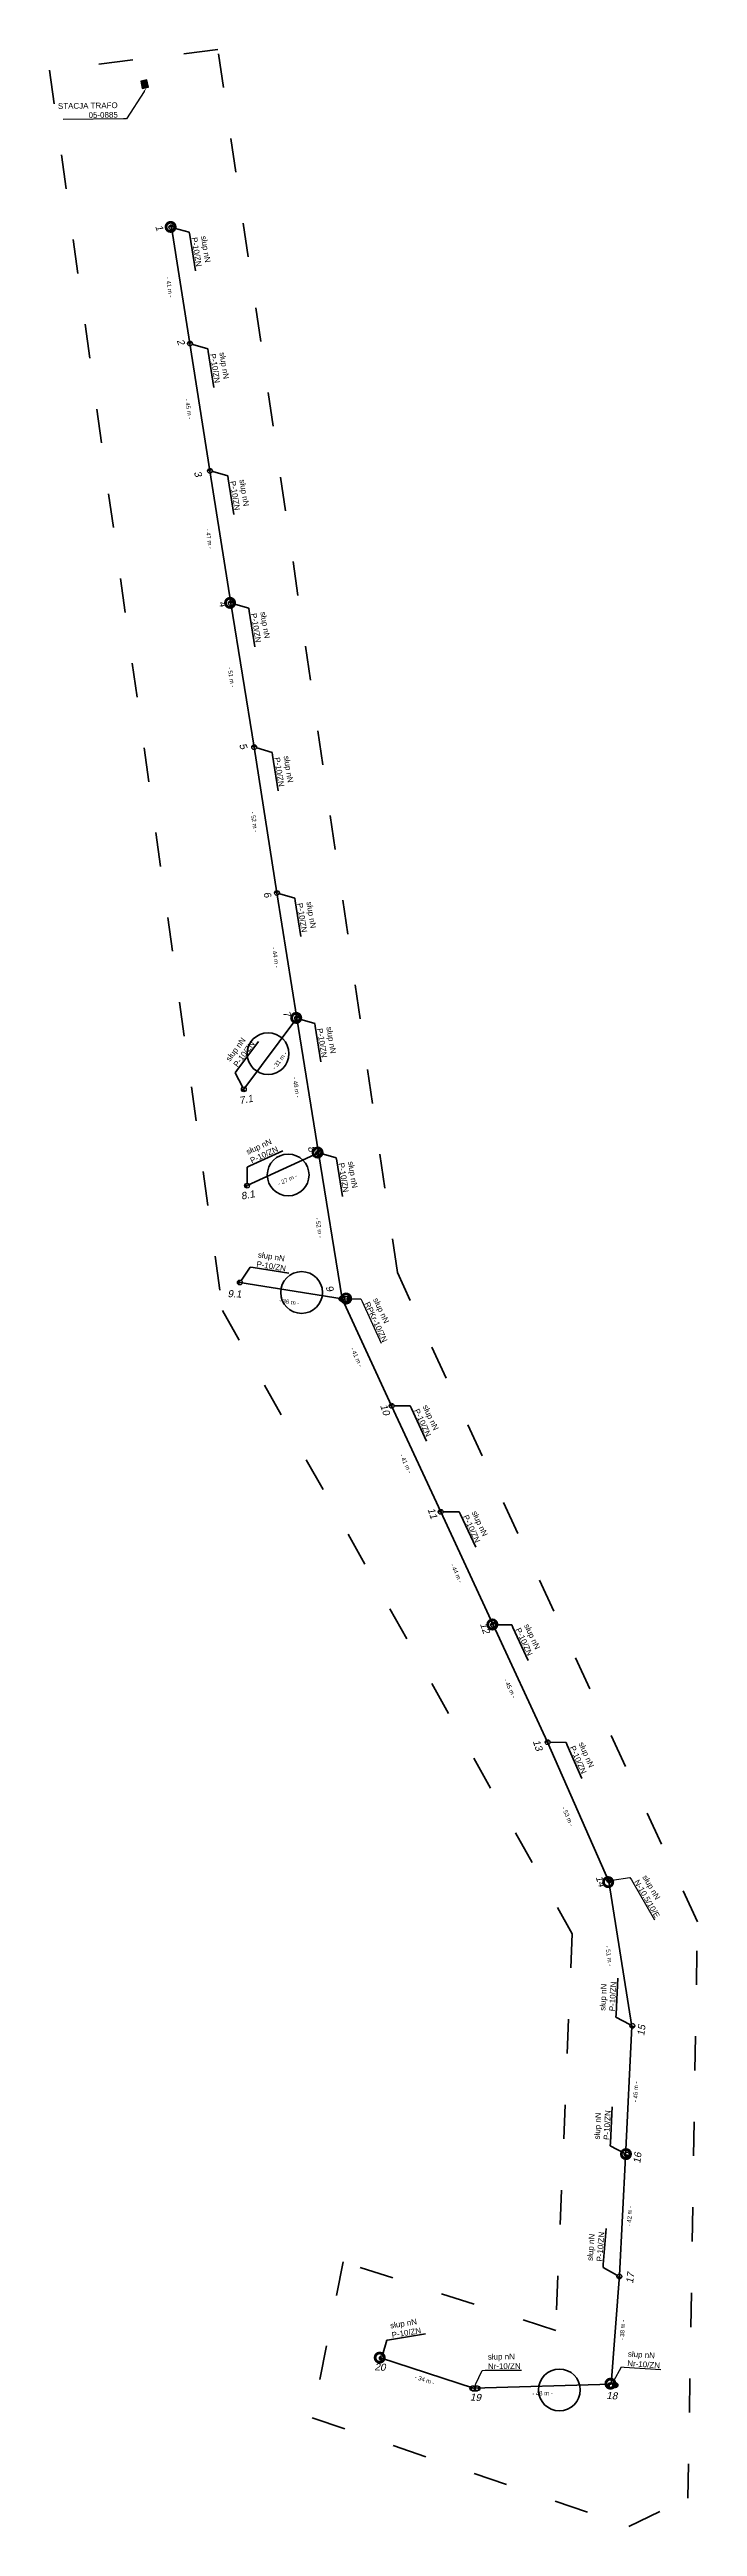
# Model space of a CAD drawing. Header units: metres. Extents: x 7547313 to 7555771, y 5771206 to 5789306.
# Drawn here: x 7552577 to 7552804, y 5779157 to 5780026 of the extents above; entities that cross this region are included whole.
import ezdxf
from ezdxf import colors
from ezdxf.entities.mleader import LeaderData, LeaderLine
from ezdxf.math import Vec2, Vec3

# ---------------------------------------------------------------- set-up
doc = ezdxf.new("R2010")
doc.units = ezdxf.units.M
doc.linetypes.add('GCAD_ISO03W100', pattern=[30, 12, -18])
for name, color, linetype, lineweight in [('!TELE', 30, 'SCARPLINE1A', 50), ('!trafo_05-0885', 6, 'GCAD_ISO03W100', 50), ('_MM LINIA Sn', 40, 'Continuous', 30), ('_numery', 7, 'Continuous', 40), ('_PRZEWIESZENIA', 6, 'Continuous', 50)]:
    doc.layers.add(name, color=color, linetype=linetype, lineweight=lineweight)
for name, color, linetype in [('!wymiary', 7, 'Continuous'), ('_MM mufy', 3, 'Continuous'), ('_MM opisy', 7, 'Continuous'), ('_MM slupy', 5, 'Continuous'), ('_mm trafo', 3, 'Continuous')]:
    doc.layers.add(name, color=color, linetype=linetype)
doc.layers.add('_arkusze model', color=7, linetype='Continuous', lineweight=50, plot=False)
doc.styles.get("Standard").update_dxf_attribs({"font": 'arial.ttf'})
doc.linetypes.add('SCARPLINE1A', pattern='A,2,[150,AAA.SHX,S=1,R=0,X=0,Y=0],1e-11', length=2)
doc.dimstyles.new('opis linie', dxfattribs={"dimtxt": 1.5, "dimasz": 0.18, "dimexe": 0.18, "dimexo": 0.0625, "dimgap": 2.5, "dimtad": 4, "dimdec": 0, "dimzin": 0, "dimdsep": 46, "dimtxsty": 'Standard', "dimcen": 0.09, "dimse1": 1, "dimse2": 1, "dimsd1": 1, "dimsd2": 1, "dimclrt": 256, "dimadec": 0, "dimazin": 0, "dimtfac": 1, "dimtdec": 0, "dimtofl": 0, "dimtmove": 0, "dimatfit": 3, "dimfxl": 1, "dimtfill": 1, "dimtolj": 1, "dimtzin": 0, "dimarcsym": 0})

# ---------------------------------------------------------------- blocks, each defined once
blk = doc.blocks.new('*D8')
at = {"layer": 'Defpoints', "color": 0}
for p in [(7552643.45, 5779593.56), (7552679.21, 5779587.11), (7552679.33, 5779587.85)]:
    blk.add_point(p, dxfattribs=at)
at = {"layer": '!wymiary', "insert": (7552660.76, 5779586.74), "char_height": 1.5, "attachment_point": 5, "rotation": 350.95563, "bg_fill": 3, "box_fill_scale": 1.1, "bg_fill_color": 9, "bg_fill_true_color": 13158600, "bg_fill_transparency": 0}
blk.add_mtext('\\A1;- 36 m -', dxfattribs=at)
blk = doc.blocks.new('*D9')
at = {"layer": 'Defpoints', "color": 0}
for p in [(7552670.96, 5779639), (7552671.27, 5779638.32), (7552645.97, 5779627.52)]:
    blk.add_point(p, dxfattribs=at)
at = {"layer": '!wymiary', "insert": (7552660.13, 5779629.62), "char_height": 1.5, "attachment_point": 5, "rotation": 24.68812, "bg_fill": 3, "box_fill_scale": 1.1, "bg_fill_color": 9, "bg_fill_true_color": 13158600, "bg_fill_transparency": 0}
blk.add_mtext('\\A1;- 27 m -', dxfattribs=at)
blk = doc.blocks.new('*D10')
at = {"layer": 'Defpoints', "color": 0}
for p in [(7552663.45, 5779686.22), (7552664.05, 5779685.77), (7552644.86, 5779661.3)]:
    blk.add_point(p, dxfattribs=at)
at = {"layer": '!wymiary', "insert": (7552657.37, 5779671.36), "char_height": 1.5, "attachment_point": 5, "rotation": 53.27275, "bg_fill": 3, "box_fill_scale": 1.1, "bg_fill_color": 9, "bg_fill_true_color": 13158600, "bg_fill_transparency": 0}
blk.add_mtext('\\A1;- 31 m -', dxfattribs=at)
blk = doc.blocks.new('*D135')
at = {"layer": 'Defpoints', "color": 0}
for p in [(7552619.45, 5779963.61), (7552625.23, 5779922.69), (7552625.97, 5779922.81)]:
    blk.add_point(p, dxfattribs=at)
at = {"layer": '!wymiary', "insert": (7552618.76, 5779942.58), "char_height": 1.5, "attachment_point": 5, "rotation": 279.08321, "bg_fill": 3, "box_fill_scale": 1.1, "bg_fill_color": 9, "bg_fill_true_color": 13158600, "bg_fill_transparency": 0}
blk.add_mtext('\\A1;- 41 m -', dxfattribs=at)
blk = doc.blocks.new('*D136')
at = {"layer": 'Defpoints', "color": 0}
for p in [(7552625.97, 5779922.81), (7552632.23, 5779878.06), (7552632.97, 5779878.18)]:
    blk.add_point(p, dxfattribs=at)
at = {"layer": '!wymiary', "insert": (7552625.51, 5779899.87), "char_height": 1.5, "attachment_point": 5, "rotation": 278.91394, "bg_fill": 3, "box_fill_scale": 1.1, "bg_fill_color": 9, "bg_fill_true_color": 13158600, "bg_fill_transparency": 0}
blk.add_mtext('\\A1;- 45 m -', dxfattribs=at)
blk = doc.blocks.new('*D137')
at = {"layer": 'Defpoints', "color": 0}
for p in [(7552632.97, 5779878.18), (7552639.53, 5779831.65), (7552640.28, 5779831.76)]:
    blk.add_point(p, dxfattribs=at)
at = {"layer": '!wymiary', "insert": (7552632.67, 5779854.35), "char_height": 1.5, "attachment_point": 5, "rotation": 278.94353, "bg_fill": 3, "box_fill_scale": 1.1, "bg_fill_color": 9, "bg_fill_true_color": 13158600, "bg_fill_transparency": 0}
blk.add_mtext('\\A1;- 47 m -', dxfattribs=at)
blk = doc.blocks.new('*D138')
at = {"layer": 'Defpoints', "color": 0}
for p in [(7552640.28, 5779831.76), (7552647.73, 5779781.14), (7552648.47, 5779781.27)]:
    blk.add_point(p, dxfattribs=at)
at = {"layer": '!wymiary', "insert": (7552640.41, 5779805.87), "char_height": 1.5, "attachment_point": 5, "rotation": 279.21357, "bg_fill": 3, "box_fill_scale": 1.1, "bg_fill_color": 9, "bg_fill_true_color": 13158600, "bg_fill_transparency": 0}
blk.add_mtext('\\A1;- 51 m -', dxfattribs=at)
blk = doc.blocks.new('*D139')
at = {"layer": 'Defpoints', "color": 0}
for p in [(7552648.47, 5779781.27), (7552655.71, 5779730.05), (7552656.45, 5779730.16)]:
    blk.add_point(p, dxfattribs=at)
at = {"layer": '!wymiary', "insert": (7552648.49, 5779755.09), "char_height": 1.5, "attachment_point": 5, "rotation": 278.88175, "bg_fill": 3, "box_fill_scale": 1.1, "bg_fill_color": 9, "bg_fill_true_color": 13158600, "bg_fill_transparency": 0}
blk.add_mtext('\\A1;- 52 m -', dxfattribs=at)
blk = doc.blocks.new('*D140')
at = {"layer": 'Defpoints', "color": 0}
for p in [(7552656.45, 5779730.16), (7552662.71, 5779686.1), (7552663.45, 5779686.22)]:
    blk.add_point(p, dxfattribs=at)
at = {"layer": '!wymiary', "insert": (7552656, 5779707.56), "char_height": 1.5, "attachment_point": 5, "rotation": 279.04954, "bg_fill": 3, "box_fill_scale": 1.1, "bg_fill_color": 9, "bg_fill_true_color": 13158600, "bg_fill_transparency": 0}
blk.add_mtext('\\A1;- 44 m -', dxfattribs=at)
blk = doc.blocks.new('*D141')
at = {"layer": 'Defpoints', "color": 0}
for p in [(7552663.45, 5779686.22), (7552670.22, 5779638.89), (7552670.96, 5779639)]:
    blk.add_point(p, dxfattribs=at)
at = {"layer": '!wymiary', "insert": (7552663.24, 5779661.98), "char_height": 1.5, "attachment_point": 5, "rotation": 279.03238, "bg_fill": 3, "box_fill_scale": 1.1, "bg_fill_color": 9, "bg_fill_true_color": 13158600, "bg_fill_transparency": 0}
blk.add_mtext('\\A1;- 48 m -', dxfattribs=at)
blk = doc.blocks.new('*D142')
at = {"layer": 'Defpoints', "color": 0}
for p in [(7552670.96, 5779639), (7552678.59, 5779587.73), (7552679.33, 5779587.85)]:
    blk.add_point(p, dxfattribs=at)
at = {"layer": '!wymiary', "insert": (7552671.18, 5779612.78), "char_height": 1.5, "attachment_point": 5, "rotation": 279.29733, "bg_fill": 3, "box_fill_scale": 1.1, "bg_fill_color": 9, "bg_fill_true_color": 13158600, "bg_fill_transparency": 0}
blk.add_mtext('\\A1;- 52 m -', dxfattribs=at)
blk = doc.blocks.new('*D143')
at = {"layer": 'Defpoints', "color": 0}
for p in [(7552679.33, 5779587.85), (7552695.96, 5779550.01), (7552696.64, 5779550.32)]:
    blk.add_point(p, dxfattribs=at)
at = {"layer": '!wymiary', "insert": (7552684.35, 5779567.41), "char_height": 1.5, "attachment_point": 5, "rotation": 294.75906, "bg_fill": 3, "box_fill_scale": 1.1, "bg_fill_color": 9, "bg_fill_true_color": 13158600, "bg_fill_transparency": 0}
blk.add_mtext('\\A1;- 41 m -', dxfattribs=at)
blk = doc.blocks.new('*D144')
at = {"layer": 'Defpoints', "color": 0}
for p in [(7552696.64, 5779550.32), (7552713.17, 5779512.82), (7552713.85, 5779513.14)]:
    blk.add_point(p, dxfattribs=at)
at = {"layer": '!wymiary', "insert": (7552701.61, 5779530.05), "char_height": 1.5, "attachment_point": 5, "rotation": 294.83755, "bg_fill": 3, "box_fill_scale": 1.1, "bg_fill_color": 9, "bg_fill_true_color": 13158600, "bg_fill_transparency": 0}
blk.add_mtext('\\A1;- 41 m -', dxfattribs=at)
blk = doc.blocks.new('*D145')
at = {"layer": 'Defpoints', "color": 0}
for p in [(7552713.85, 5779513.14), (7552731.54, 5779473.18), (7552732.22, 5779473.5)]:
    blk.add_point(p, dxfattribs=at)
at = {"layer": '!wymiary', "insert": (7552719.4, 5779491.64), "char_height": 1.5, "attachment_point": 5, "rotation": 294.86454, "bg_fill": 3, "box_fill_scale": 1.1, "bg_fill_color": 9, "bg_fill_true_color": 13158600, "bg_fill_transparency": 0}
blk.add_mtext('\\A1;- 44 m -', dxfattribs=at)
blk = doc.blocks.new('*D146')
at = {"layer": 'Defpoints', "color": 0}
for p in [(7552732.22, 5779473.5), (7552750.63, 5779432.03), (7552751.31, 5779432.34)]:
    blk.add_point(p, dxfattribs=at)
at = {"layer": '!wymiary', "insert": (7552738.12, 5779451.23), "char_height": 1.5, "attachment_point": 5, "rotation": 294.88178, "bg_fill": 3, "box_fill_scale": 1.1, "bg_fill_color": 9, "bg_fill_true_color": 13158600, "bg_fill_transparency": 0}
blk.add_mtext('\\A1;- 45 m -', dxfattribs=at)
blk = doc.blocks.new('*D147')
at = {"layer": 'Defpoints', "color": 0}
for p in [(7552751.31, 5779432.34), (7552772.07, 5779383.15), (7552772.75, 5779383.45)]:
    blk.add_point(p, dxfattribs=at)
at = {"layer": '!wymiary', "insert": (7552758.35, 5779406.28), "char_height": 1.5, "attachment_point": 5, "rotation": 293.68505, "bg_fill": 3, "box_fill_scale": 1.1, "bg_fill_color": 9, "bg_fill_true_color": 13158600, "bg_fill_transparency": 0}
blk.add_mtext('\\A1;- 53 m -', dxfattribs=at)
blk = doc.blocks.new('*D148')
at = {"layer": 'Defpoints', "color": 0}
for p in [(7552772.75, 5779383.45), (7552780.06, 5779332.51), (7552780.8, 5779332.63)]:
    blk.add_point(p, dxfattribs=at)
at = {"layer": '!wymiary', "insert": (7552772.81, 5779357.41), "char_height": 1.5, "attachment_point": 5, "rotation": 278.99277, "bg_fill": 3, "box_fill_scale": 1.1, "bg_fill_color": 9, "bg_fill_true_color": 13158600, "bg_fill_transparency": 0}
blk.add_mtext('\\A1;- 51 m -', dxfattribs=at)
blk = doc.blocks.new('*D149')
at = {"layer": 'Defpoints', "color": 0}
for p in [(7552780.8, 5779332.63), (7552777.81, 5779287.14), (7552778.56, 5779287.1)]:
    blk.add_point(p, dxfattribs=at)
at = {"layer": '!wymiary', "insert": (7552782.19, 5779309.74), "char_height": 1.5, "attachment_point": 5, "rotation": 87.18191, "bg_fill": 3, "box_fill_scale": 1.1, "bg_fill_color": 9, "bg_fill_true_color": 13158600, "bg_fill_transparency": 0}
blk.add_mtext('\\A1;- 46 m -', dxfattribs=at)
blk = doc.blocks.new('*D150')
at = {"layer": 'Defpoints', "color": 0}
for p in [(7552778.56, 5779287.1), (7552775.72, 5779245.5), (7552776.47, 5779245.46)]:
    blk.add_point(p, dxfattribs=at)
at = {"layer": '!wymiary', "insert": (7552780.01, 5779266.16), "char_height": 1.5, "attachment_point": 5, "rotation": 87.12929, "bg_fill": 3, "box_fill_scale": 1.1, "bg_fill_color": 9, "bg_fill_true_color": 13158600, "bg_fill_transparency": 0}
blk.add_mtext('\\A1;- 42 m -', dxfattribs=at)
blk = doc.blocks.new('*D151')
at = {"layer": 'Defpoints', "color": 0}
for p in [(7552776.47, 5779245.46), (7552772.86, 5779207.33), (7552773.61, 5779207.27)]:
    blk.add_point(p, dxfattribs=at)
at = {"layer": '!wymiary', "insert": (7552777.55, 5779226.18), "char_height": 1.5, "attachment_point": 5, "rotation": 85.72211, "bg_fill": 3, "box_fill_scale": 1.1, "bg_fill_color": 9, "bg_fill_true_color": 13158600, "bg_fill_transparency": 0}
blk.add_mtext('\\A1;- 38 m -', dxfattribs=at)
blk = doc.blocks.new('*D152')
at = {"layer": 'Defpoints', "color": 0}
for p in [(7552725.27, 5779206.58), (7552725.29, 5779205.83), (7552773.61, 5779207.27)]:
    blk.add_point(p, dxfattribs=at)
at = {"layer": '!wymiary', "insert": (7552749.53, 5779204.03), "char_height": 1.5, "attachment_point": 5, "rotation": 1.71176, "bg_fill": 3, "box_fill_scale": 1.1, "bg_fill_color": 9, "bg_fill_true_color": 13158600, "bg_fill_transparency": 0}
blk.add_mtext('\\A1;- 48 m -', dxfattribs=at)
blk = doc.blocks.new('*D153')
at = {"layer": 'Defpoints', "color": 0}
for p in [(7552692.72, 5779216.41), (7552692.95, 5779217.12), (7552725.29, 5779205.83)]:
    blk.add_point(p, dxfattribs=at)
at = {"layer": '!wymiary', "insert": (7552708.23, 5779208.72), "char_height": 1.5, "attachment_point": 5, "rotation": 342.00682, "bg_fill": 3, "box_fill_scale": 1.1, "bg_fill_color": 9, "bg_fill_true_color": 13158600, "bg_fill_transparency": 0}
blk.add_mtext('\\A1;- 34 m -', dxfattribs=at)
blk = doc.blocks.new('ZN')
at = {"layer": '_MM slupy', "transparency": 33554687}
h = blk.add_hatch(color=256, dxfattribs=at)
h.dxf.hatch_style = 1
h.paths.add_polyline_path([(0, -0.86), (0, 0.86, 1)])
at = {"layer": '_MM slupy'}
blk.add_circle((0, 0), 0.857, dxfattribs=at)
blk = doc.blocks.new('R')
at = {"layer": '_MM slupy', "transparency": 33554687}
h = blk.add_hatch(color=256, dxfattribs=at)
h.dxf.hatch_style = 1
h.paths.add_polyline_path([(-0.93, -0.86), (-0.93, 0.86, 1)])
h = blk.add_hatch(color=256, dxfattribs=at)
h.dxf.hatch_style = 1
h.paths.add_polyline_path([(0.93, 0.86), (0.93, -0.86, 1)])
at = {"layer": '_MM slupy'}
for points in [[(-0.93, 0.86), (0.93, 0.86)], [(-0.93, -0.86), (0.93, -0.86)]]:
    blk.add_lwpolyline(points, dxfattribs=at)
for centre in [(-0.93, 0), (0.93, 0)]:
    blk.add_circle(centre, 0.857, dxfattribs=at)
blk = doc.blocks.new('E')
at = {"layer": '_MM slupy'}
h = blk.add_hatch(color=256, dxfattribs=at)
h.dxf.hatch_style = 1
h.paths.add_polyline_path([(0.27, 0.37, 1), (-0.27, -0.37, 1)])
for radius in [0.857, 0.457]:
    blk.add_circle((0, 0), radius, dxfattribs=at)
blk = doc.blocks.new('trafo')
at = {"layer": '_mm trafo'}
h = blk.add_hatch(color=256, dxfattribs=at)
h.dxf.hatch_style = 1
h.paths.add_polyline_path([(-1.15, 1.02), (-0.52, -1.51), (1.64, -0.96), (1.01, 1.59)])
at = {"layer": '_MM LINIA Sn', "color": 2, "lineweight": 60}
for p, q in [((0.58, 0.02), (-0.43, 0.9)), ((-0.32, -0.23), (0.58, 0.02)), ((0.58, -0.92), (-0.32, -0.23)), ((0.55, -0.72), (0.41, -0.9)), ((0.41, -0.9), (0.58, -0.92)), ((0.58, -0.92), (0.55, -0.72))]:
    blk.add_line(p, q, dxfattribs=at)
at = {"layer": '_mm trafo', "flags": 128}
blk.add_lwpolyline([(-0.52, -1.52), (1.64, -0.96), (0.98, 1.58), (-1.17, 0.99), (-0.52, -1.52)], close=True, dxfattribs=at)
blk = doc.blocks.new('mufa')
at = {"layer": '_MM mufy'}
h = blk.add_hatch(color=256, dxfattribs=at)
h.dxf.hatch_style = 1
h.paths.add_polyline_path([(2.15, 0.12, 1), (-2.1, -0.05, 1)])
h.paths.add_polyline_path([(-1.1, -0.01, -1), (1.15, 0.08, -1)], flags=16)
h.paths.add_polyline_path([(-0.83, 0, -1), (0.88, 0.07, -1)], flags=0)
blk = doc.blocks.new('q')
at = {"layer": '_MM slupy'}
blk.add_blockref('ZN', (0, 0), dxfattribs=at)
at = {"layer": '_MM opisy'}
ml = blk.add_multileader_mtext('Standard', dxfattribs=at)
ml.set_content('\\pxql;słup nN\\PP-10/ZN', color=256)
ml.set_leader_properties()
ml.build(insert=Vec2(0, 0))
ml.multileader.update_dxf_attribs({"has_text_frame": 1, "text_left_attachment_type": 5, "text_right_attachment_type": 5, "dogleg_length": 1, "arrow_head_size": 1})
ctx = ml.context
ctx.base_point, ctx.char_height, ctx.arrow_head_size, ctx.landing_gap_size, ctx.plane_origin = Vec3(3.75, 5.9), 2, 1, 1, Vec3(1.72, -1.42)
ctx.left_attachment, ctx.right_attachment = 5, 5
notes = []
notes.append((ctx, [(0, (1, 1, 0), (2.75, 5.9), (1, 0), 1, [(0, [(0, 0), (2.75, 5.9)], 0, [])])]))
ctx.mtext.insert, ctx.mtext.flow_direction = Vec3(4.75, 11.7), 5
ctx.mtext.has_bg_fill, ctx.mtext.bg_color, ctx.mtext.bg_scale_factor, ctx.mtext.bg_transparency, ctx.mtext.use_window_bg_color = 1, -1023410175, 1, 0, 1
for ctx, leaders in notes:
    for number, flags, end, landing, length, lines in leaders:
        leader = LeaderData()
        leader.index, (leader.has_last_leader_line, leader.has_dogleg_vector, leader.attachment_direction) = number, flags
        leader.last_leader_point, leader.dogleg_vector, leader.dogleg_length = Vec3(end), Vec3(landing), length
        for number, points, colour, breaks in lines:
            line = LeaderLine()
            line.index, line.vertices, line.color, line.breaks = number, Vec3.list(points), colors.encode_raw_color(colour), breaks
            leader.lines.append(line)
        ctx.leaders.append(leader)

msp = doc.modelspace()

# ---------------------------------------------------------------- linework, layer by layer
at = {"layer": '!TELE'}
for points in [[(7552619.45, 5779963.61), (7552625.97, 5779922.81), (7552632.97, 5779878.18), (7552640.28, 5779831.76), (7552648.47, 5779781.27), (7552656.45, 5779730.16), (7552663.45, 5779686.22), (7552670.96, 5779639), (7552679.33, 5779587.85), (7552696.64, 5779550.32), (7552713.85, 5779513.14), (7552732.22, 5779473.5), (7552751.31, 5779432.34), (7552772.75, 5779383.45), (7552780.8, 5779332.63), (7552778.56, 5779287.1), (7552776.47, 5779245.46), (7552773.61, 5779207.27), (7552725.29, 5779205.83), (7552692.72, 5779216.41)], [(7552644.86, 5779661.3), (7552663.45, 5779686.22)], [(7552645.97, 5779627.52), (7552670.96, 5779639)], [(7552643.45, 5779593.56), (7552679.33, 5779587.85)]]:
    msp.add_lwpolyline(points, dxfattribs=at)

# ---------------------------------------------------------------- block references
at = {"layer": '_arkusze model', "rotation": 357.3066721443945}
msp.add_blockref('trafo', (7552609.81, 5780013.79), dxfattribs=at)

# ---------------------------------------------------------------- next in the draw order: dimensions: what is measured, and where the dimension line sits
at = {"layer": '!wymiary'}
for p1, p2, picture, middle in [((7552619.45, 5779963.61), (7552625.97, 5779922.81), '*D135', (7552618.76, 5779942.58)), ((7552644.86, 5779661.3), (7552663.45, 5779686.22), '*D10', (7552657.37, 5779671.36)), ((7552645.97, 5779627.519), (7552670.956, 5779639.005), '*D9', (7552660.135, 5779629.6248)), ((7552643.45, 5779593.56), (7552679.33, 5779587.85), '*D8', (7552660.76, 5779586.74))]:
    dim = msp.add_aligned_dim(p1=p1, p2=p2, distance=-0.75, dimstyle='opis linie', override={"dimpost": '- <> m -'}, dxfattribs=at)
    dim.commit()
    dim.dimension.update_dxf_attribs({"geometry": picture, "text_midpoint": middle})

# ---------------------------------------------------------------- next in the draw order: leaders
at = {"layer": '_mm trafo', "color": 3}
ml = msp.add_multileader_mtext('Standard', dxfattribs=at)
ml.set_content('STACJA TRAFO\\P05-0885', color=3)
ml.set_leader_properties()
ml.build(insert=Vec2(0, 0))
ml.multileader.update_dxf_attribs({"has_text_frame": 1, "text_left_attachment_type": 5, "text_right_attachment_type": 5, "dogleg_length": 1, "arrow_head_size": 1.5})
ctx = ml.context
ctx.base_point, ctx.char_height, ctx.arrow_head_size, ctx.plane_origin, ctx.plane_x_axis, ctx.plane_y_axis = Vec3(7552577.99, 5780001.28), 2, 1.5, Vec3(7552613.95, 5779981.7), Vec3(0.999891, 0.014731), Vec3(-0.014731, 0.999891)
ctx.left_attachment, ctx.right_attachment, ctx.text_align_type, ctx.attachment_type = 5, 5, 2, 2
notes = []
notes.append((ctx, [(0, (1, 1, 0), (7552603.7, 5780001.66), (-0.999891, -0.014731), 1, [(0, [(7552610.71, 5780012.5)], 0, [])])]))
ctx.mtext.insert, ctx.mtext.text_direction, ctx.mtext.rotation, ctx.mtext.alignment, ctx.mtext.flow_direction = Vec3(7552600.61, 5780007.39), Vec3(0.999891, 0.014731), 6.129723, 3, 5
ctx.mtext.has_bg_fill, ctx.mtext.bg_color, ctx.mtext.bg_scale_factor, ctx.mtext.bg_transparency, ctx.mtext.use_window_bg_color = 1, -1073741824, 1, 0, 1
for ctx, leaders in notes:
    for number, flags, end, landing, length, lines in leaders:
        leader = LeaderData()
        leader.index, (leader.has_last_leader_line, leader.has_dogleg_vector, leader.attachment_direction) = number, flags
        leader.last_leader_point, leader.dogleg_vector, leader.dogleg_length = Vec3(end), Vec3(landing), length
        for number, points, colour, breaks in lines:
            line = LeaderLine()
            line.index, line.vertices, line.color, line.breaks = number, Vec3.list(points), colors.encode_raw_color(colour), breaks
            leader.lines.append(line)
        ctx.leaders.append(leader)

# ---------------------------------------------------------------- next in the draw order: block references
at = {"layer": '!TELE'}
for p, rotation in [((7552619.45, 5779963.61), 279.0832115965067), ((7552643.45, 5779593.56), 350.9556322517931)]:
    msp.add_blockref('q', p, dxfattribs=dict(at, rotation=rotation))

# ---------------------------------------------------------------- next in the draw order: dimensions: what is measured, and where the dimension line sits
at = {"layer": '!wymiary'}
dim = msp.add_aligned_dim(p1=(7552625.97, 5779922.81), p2=(7552632.97, 5779878.18), distance=-0.75, dimstyle='opis linie', override={"dimpost": '- <> m -'}, dxfattribs=at)
dim.commit()
dim.dimension.update_dxf_attribs({"geometry": '*D136', "text_midpoint": (7552625.51, 5779899.87)})

# ---------------------------------------------------------------- next in the draw order: block references
at = {"layer": '!TELE', "rotation": 278.9139442371871}
msp.add_blockref('q', (7552625.97, 5779922.81), dxfattribs=at)
at = {"color": 5, "lineweight": 70}
msp.add_blockref('mufa', (7552619.16, 5779963.69), dxfattribs=at)

# ---------------------------------------------------------------- next in the draw order: texts
at = {"layer": '_numery', "oblique": 10}
for s, rotation, p in [('1', 289.06308, (7552613.76, 5779963.89)), ('9.1', 358.36763, (7552639.14, 5779588.4))]:
    msp.add_text(s, height=2.5, rotation=rotation, dxfattribs=at).set_placement(p)

# ---------------------------------------------------------------- next in the draw order: dimensions: what is measured, and where the dimension line sits
at = {"layer": '!wymiary'}
dim = msp.add_aligned_dim(p1=(7552632.97, 5779878.18), p2=(7552640.28, 5779831.76), distance=-0.75, dimstyle='opis linie', override={"dimpost": '- <> m -'}, dxfattribs=at)
dim.commit()
dim.dimension.update_dxf_attribs({"geometry": '*D137', "text_midpoint": (7552632.67, 5779854.35)})

# ---------------------------------------------------------------- next in the draw order: block references
at = {"layer": '!TELE', "rotation": 278.9435304625726}
msp.add_blockref('q', (7552632.97, 5779878.18), dxfattribs=at)

# ---------------------------------------------------------------- next in the draw order: texts
at = {"layer": '_numery', "oblique": 10}
msp.add_text('2', height=2.5, rotation=289.06308, dxfattribs=at).set_placement((7552621.29, 5779923.88))

# ---------------------------------------------------------------- next in the draw order: dimensions: what is measured, and where the dimension line sits
at = {"layer": '!wymiary'}
dim = msp.add_aligned_dim(p1=(7552640.28, 5779831.76), p2=(7552648.47, 5779781.27), distance=-0.75, dimstyle='opis linie', override={"dimpost": '- <> m -'}, dxfattribs=at)
dim.commit()
dim.dimension.update_dxf_attribs({"geometry": '*D138', "text_midpoint": (7552640.41, 5779805.87)})

# ---------------------------------------------------------------- next in the draw order: block references
at = {"layer": '!TELE', "rotation": 279.2135663331367}
msp.add_blockref('q', (7552640.28, 5779831.76), dxfattribs=at)

# ---------------------------------------------------------------- next in the draw order: texts
at = {"layer": '_numery', "oblique": 10}
msp.add_text('3', height=2.5, rotation=289.06308, dxfattribs=at).set_placement((7552627.29, 5779877.61))

# ---------------------------------------------------------------- next in the draw order: dimensions: what is measured, and where the dimension line sits
at = {"layer": '!wymiary'}
dim = msp.add_aligned_dim(p1=(7552648.47, 5779781.27), p2=(7552656.45, 5779730.16), distance=-0.75, dimstyle='opis linie', override={"dimpost": '- <> m -'}, dxfattribs=at)
dim.commit()
dim.dimension.update_dxf_attribs({"geometry": '*D139', "text_midpoint": (7552648.49, 5779755.09)})

# ---------------------------------------------------------------- next in the draw order: block references
at = {"layer": '!TELE', "rotation": 278.8817535883789}
msp.add_blockref('q', (7552648.47, 5779781.27), dxfattribs=at)
at = {"color": 5, "lineweight": 70}
msp.add_blockref('mufa', (7552639.99, 5779831.85), dxfattribs=at)

# ---------------------------------------------------------------- next in the draw order: texts
at = {"layer": '_numery', "oblique": 10}
msp.add_text('4', height=2.5, rotation=289.06308, dxfattribs=at).set_placement((7552635.97, 5779832.05))

# ---------------------------------------------------------------- next in the draw order: dimensions: what is measured, and where the dimension line sits
at = {"layer": '!wymiary'}
dim = msp.add_aligned_dim(p1=(7552656.45, 5779730.16), p2=(7552663.45, 5779686.22), distance=-0.75, dimstyle='opis linie', override={"dimpost": '- <> m -'}, dxfattribs=at)
dim.commit()
dim.dimension.update_dxf_attribs({"geometry": '*D140', "text_midpoint": (7552656, 5779707.56)})

# ---------------------------------------------------------------- next in the draw order: block references
at = {"layer": '!TELE', "rotation": 279.0495401243823}
msp.add_blockref('q', (7552656.45, 5779730.16), dxfattribs=at)

# ---------------------------------------------------------------- next in the draw order: texts
at = {"layer": '_numery', "oblique": 10}
msp.add_text('5', height=2.5, rotation=289.06308, dxfattribs=at).set_placement((7552643.16, 5779782.14))

# ---------------------------------------------------------------- next in the draw order: dimensions: what is measured, and where the dimension line sits
at = {"layer": '!wymiary'}
dim = msp.add_aligned_dim(p1=(7552663.45, 5779686.22), p2=(7552670.96, 5779639), distance=-0.75, dimstyle='opis linie', override={"dimpost": '- <> m -'}, dxfattribs=at)
dim.commit()
dim.dimension.update_dxf_attribs({"geometry": '*D141', "text_midpoint": (7552663.24, 5779661.98)})

# ---------------------------------------------------------------- next in the draw order: block references
at = {"layer": '!TELE'}
for p, rotation in [((7552663.45, 5779686.22), 279.0323808976869), ((7552644.86, 5779661.3), 53.27275082474186), ((7552645.97, 5779627.52), 24.68812027268361)]:
    msp.add_blockref('q', p, dxfattribs=dict(at, rotation=rotation))

# ---------------------------------------------------------------- next in the draw order: texts
at = {"layer": '_numery', "oblique": 10}
msp.add_text('6', height=2.5, rotation=289.06308, dxfattribs=at).set_placement((7552651.61, 5779730.1))

# ---------------------------------------------------------------- next in the draw order: dimensions: what is measured, and where the dimension line sits
at = {"layer": '!wymiary'}
dim = msp.add_aligned_dim(p1=(7552670.96, 5779639), p2=(7552679.33, 5779587.85), distance=-0.75, dimstyle='opis linie', override={"dimpost": '- <> m -'}, dxfattribs=at)
dim.commit()
dim.dimension.update_dxf_attribs({"geometry": '*D142', "text_midpoint": (7552671.18, 5779612.78)})

# ---------------------------------------------------------------- next in the draw order: linework, layer by layer
at = {"layer": '_PRZEWIESZENIA', "color": 3}
for centre in [(7552653.34, 5779673.8), (7552665.08, 5779590.04)]:
    msp.add_circle(centre, 7.32, dxfattribs=at)

# ---------------------------------------------------------------- next in the draw order: block references
at = {"layer": '!TELE', "rotation": 279.297334484351}
msp.add_blockref('q', (7552670.96, 5779639), dxfattribs=at)
at = {"color": 5, "lineweight": 70}
msp.add_blockref('mufa', (7552663.17, 5779686.3), dxfattribs=at)

# ---------------------------------------------------------------- next in the draw order: texts
at = {"layer": '_numery', "oblique": 10}
for s, rotation, p in [('7', 289.06308, (7552658.48, 5779688.25)), ('7.1', 10.71919, (7552643.49, 5779656.08)), ('8.1', 10.71919, (7552644.12, 5779622.6))]:
    msp.add_text(s, height=2.5, rotation=rotation, dxfattribs=at).set_placement(p)

# ---------------------------------------------------------------- next in the draw order: dimensions: what is measured, and where the dimension line sits
at = {"layer": '!wymiary'}
dim = msp.add_aligned_dim(p1=(7552679.33, 5779587.85), p2=(7552696.64, 5779550.32), distance=-0.75, dimstyle='opis linie', override={"dimpost": '- <> m -'}, dxfattribs=at)
dim.commit()
dim.dimension.update_dxf_attribs({"geometry": '*D143', "text_midpoint": (7552684.35, 5779567.41)})

# ---------------------------------------------------------------- next in the draw order: linework, layer by layer
at = {"layer": '_PRZEWIESZENIA', "color": 3}
msp.add_circle((7552660.38, 5779631.27), 7.32, dxfattribs=at)

# ---------------------------------------------------------------- next in the draw order: block references
at = {"color": 5, "lineweight": 70}
msp.add_blockref('mufa', (7552670.67, 5779639.09), dxfattribs=at)

# ---------------------------------------------------------------- next in the draw order: texts
at = {"layer": '_numery', "oblique": 10}
msp.add_text('8', height=2.5, rotation=289.06308, dxfattribs=at).set_placement((7552667.17, 5779640.95))

# ---------------------------------------------------------------- next in the draw order: dimensions: what is measured, and where the dimension line sits
at = {"layer": '!wymiary'}
dim = msp.add_aligned_dim(p1=(7552696.64, 5779550.32), p2=(7552713.85, 5779513.14), distance=-0.75, dimstyle='opis linie', override={"dimpost": '- <> m -'}, dxfattribs=at)
dim.commit()
dim.dimension.update_dxf_attribs({"geometry": '*D144', "text_midpoint": (7552701.61, 5779530.05)})

# ---------------------------------------------------------------- next in the draw order: leaders
at = {"layer": '_MM opisy'}
ml = msp.add_multileader_mtext('Standard', dxfattribs=at)
ml.set_content('\\pxql;słup nN\\PRPKr-10/ZN', color=256)
ml.set_leader_properties()
ml.build(insert=Vec2(0, 0))
ml.multileader.update_dxf_attribs({"has_text_frame": 1, "text_left_attachment_type": 5, "text_right_attachment_type": 5, "dogleg_length": 1, "arrow_head_size": 1})
ctx = ml.context
ctx.base_point, ctx.char_height, ctx.arrow_head_size, ctx.landing_gap_size, ctx.plane_origin, ctx.plane_x_axis, ctx.plane_y_axis = Vec3(7552686.26, 5779586.91), 2, 1, 1, Vec3(7552678.76, 5779585.69), Vec3(0.418803, -0.908077), Vec3(0.908077, 0.418803)
ctx.left_attachment, ctx.right_attachment = 5, 5
notes = []
notes.append((ctx, [(0, (1, 1, 0), (7552685.84, 5779587.82), (0.418803, -0.908077), 1, [(0, [(7552679.33, 5779587.85), (7552685.84, 5779587.82)], 0, [])])]))
ctx.mtext.insert, ctx.mtext.text_direction, ctx.mtext.flow_direction = Vec3(7552691.92, 5779588.42), Vec3(0.418803, -0.908077), 5
ctx.mtext.has_bg_fill, ctx.mtext.bg_color, ctx.mtext.bg_scale_factor, ctx.mtext.bg_transparency, ctx.mtext.use_window_bg_color = 1, -1023410175, 1, 0, 1
for ctx, leaders in notes:
    for number, flags, end, landing, length, lines in leaders:
        leader = LeaderData()
        leader.index, (leader.has_last_leader_line, leader.has_dogleg_vector, leader.attachment_direction) = number, flags
        leader.last_leader_point, leader.dogleg_vector, leader.dogleg_length = Vec3(end), Vec3(landing), length
        for number, points, colour, breaks in lines:
            line = LeaderLine()
            line.index, line.vertices, line.color, line.breaks = number, Vec3.list(points), colors.encode_raw_color(colour), breaks
            leader.lines.append(line)
        ctx.leaders.append(leader)

# ---------------------------------------------------------------- next in the draw order: block references
at = {"layer": '!TELE', "rotation": 294.837548289516}
msp.add_blockref('q', (7552696.64, 5779550.32), dxfattribs=at)
msp.add_blockref('R', (7552680.03, 5779587.81))
at = {"color": 5, "lineweight": 70}
msp.add_blockref('mufa', (7552680.67, 5779587.89), dxfattribs=at)

# ---------------------------------------------------------------- next in the draw order: texts
at = {"layer": '_numery', "oblique": 10}
msp.add_text('9', height=2.5, rotation=289.06308, dxfattribs=at).set_placement((7552673.48, 5779591.99))

# ---------------------------------------------------------------- next in the draw order: dimensions: what is measured, and where the dimension line sits
at = {"layer": '!wymiary'}
dim = msp.add_aligned_dim(p1=(7552713.85, 5779513.14), p2=(7552732.22, 5779473.5), distance=-0.75, dimstyle='opis linie', override={"dimpost": '- <> m -'}, dxfattribs=at)
dim.commit()
dim.dimension.update_dxf_attribs({"geometry": '*D145', "text_midpoint": (7552719.4, 5779491.64)})

# ---------------------------------------------------------------- next in the draw order: block references
at = {"layer": '!TELE', "rotation": 294.8645382058337}
msp.add_blockref('q', (7552713.85, 5779513.14), dxfattribs=at)

# ---------------------------------------------------------------- next in the draw order: texts
at = {"layer": '_numery', "oblique": 10}
msp.add_text('10', height=2.5, rotation=289.06308, dxfattribs=at).set_placement((7552692.59, 5779550.37))

# ---------------------------------------------------------------- next in the draw order: dimensions: what is measured, and where the dimension line sits
at = {"layer": '!wymiary'}
dim = msp.add_aligned_dim(p1=(7552732.22, 5779473.5), p2=(7552751.31, 5779432.34), distance=-0.75, dimstyle='opis linie', override={"dimpost": '- <> m -'}, dxfattribs=at)
dim.commit()
dim.dimension.update_dxf_attribs({"geometry": '*D146', "text_midpoint": (7552738.12, 5779451.23)})

# ---------------------------------------------------------------- next in the draw order: block references
at = {"layer": '!TELE', "rotation": 294.8817781872548}
msp.add_blockref('q', (7552732.22, 5779473.5), dxfattribs=at)

# ---------------------------------------------------------------- next in the draw order: texts
at = {"layer": '_numery', "oblique": 10}
msp.add_text('11', height=2.5, rotation=289.06308, dxfattribs=at).set_placement((7552709.19, 5779514.03))

# ---------------------------------------------------------------- next in the draw order: dimensions: what is measured, and where the dimension line sits
at = {"layer": '!wymiary'}
dim = msp.add_aligned_dim(p1=(7552751.31, 5779432.34), p2=(7552772.75, 5779383.45), distance=-0.75, dimstyle='opis linie', override={"dimpost": '- <> m -'}, dxfattribs=at)
dim.commit()
dim.dimension.update_dxf_attribs({"geometry": '*D147', "text_midpoint": (7552758.35, 5779406.28)})

# ---------------------------------------------------------------- next in the draw order: block references
at = {"layer": '!TELE', "rotation": 293.685053488391}
msp.add_blockref('q', (7552751.31, 5779432.34), dxfattribs=at)
at = {"color": 5, "lineweight": 70}
msp.add_blockref('mufa', (7552731.93, 5779473.58), dxfattribs=at)

# ---------------------------------------------------------------- next in the draw order: texts
at = {"layer": '_numery', "oblique": 10}
msp.add_text('12', height=2.5, rotation=289.06308, dxfattribs=at).set_placement((7552727.59, 5779473.76))

# ---------------------------------------------------------------- next in the draw order: dimensions: what is measured, and where the dimension line sits
at = {"layer": '!wymiary'}
dim = msp.add_aligned_dim(p1=(7552772.75, 5779383.45), p2=(7552780.8, 5779332.63), distance=-0.75, dimstyle='opis linie', override={"dimpost": '- <> m -'}, dxfattribs=at)
dim.commit()
dim.dimension.update_dxf_attribs({"geometry": '*D148', "text_midpoint": (7552772.81, 5779357.41)})

# ---------------------------------------------------------------- next in the draw order: texts
at = {"layer": '_numery', "oblique": 10}
msp.add_text('13', height=2.5, rotation=289.06308, dxfattribs=at).set_placement((7552746.07, 5779432.69))

# ---------------------------------------------------------------- next in the draw order: dimensions: what is measured, and where the dimension line sits
at = {"layer": '!wymiary'}
dim = msp.add_aligned_dim(p1=(7552780.8, 5779332.63), p2=(7552778.56, 5779287.1), distance=-0.75, dimstyle='opis linie', override={"dimpost": '- <> m -'}, dxfattribs=at)
dim.commit()
dim.dimension.update_dxf_attribs({"geometry": '*D149', "text_midpoint": (7552782.19, 5779309.74)})

# ---------------------------------------------------------------- next in the draw order: leaders
at = {"layer": '_MM opisy'}
ml = msp.add_multileader_mtext('Standard', dxfattribs=at)
ml.set_content('\\pxql;słup nN\\PN-10,5/10/E', color=256)
ml.set_leader_properties()
ml.build(insert=Vec2(0, 0))
ml.multileader.update_dxf_attribs({"has_text_frame": 1, "text_left_attachment_type": 5, "text_right_attachment_type": 5, "dogleg_length": 1, "arrow_head_size": 1})
ctx = ml.context
ctx.base_point, ctx.char_height, ctx.arrow_head_size, ctx.landing_gap_size, ctx.plane_origin, ctx.plane_x_axis, ctx.plane_y_axis = Vec3(7552780.67, 5779384.04), 2, 1, 1, Vec3(7552772.56, 5779381.65), Vec3(0.501355, -0.865242), Vec3(0.865242, 0.501355)
ctx.left_attachment, ctx.right_attachment = 5, 5
notes = []
notes.append((ctx, [(0, (1, 1, 0), (7552780.17, 5779384.91), (0.501355, -0.865242), 1, [(0, [(7552772.93, 5779383.84)], 0, [])])]))
ctx.mtext.insert, ctx.mtext.text_direction, ctx.mtext.flow_direction = Vec3(7552786.17, 5779386.07), Vec3(0.501355, -0.865242), 5
ctx.mtext.has_bg_fill, ctx.mtext.bg_color, ctx.mtext.bg_scale_factor, ctx.mtext.bg_transparency, ctx.mtext.use_window_bg_color = 1, -1023410175, 1, 0, 1
for ctx, leaders in notes:
    for number, flags, end, landing, length, lines in leaders:
        leader = LeaderData()
        leader.index, (leader.has_last_leader_line, leader.has_dogleg_vector, leader.attachment_direction) = number, flags
        leader.last_leader_point, leader.dogleg_vector, leader.dogleg_length = Vec3(end), Vec3(landing), length
        for number, points, colour, breaks in lines:
            line = LeaderLine()
            line.index, line.vertices, line.color, line.breaks = number, Vec3.list(points), colors.encode_raw_color(colour), breaks
            leader.lines.append(line)
        ctx.leaders.append(leader)

# ---------------------------------------------------------------- next in the draw order: block references
at = {"layer": '!TELE', "rotation": 87.18191175607251}
msp.add_blockref('q', (7552781, 5779332.9), dxfattribs=at)
at = {"color": 5, "lineweight": 70}
msp.add_blockref('mufa', (7552772.51, 5779383.25), dxfattribs=at)
at = {"rotation": 300.0896862369668}
msp.add_blockref('E', (7552772.93, 5779383.84), dxfattribs=at)

# ---------------------------------------------------------------- next in the draw order: texts
at = {"layer": '_numery', "oblique": 10}
msp.add_text('14', height=2.5, rotation=289.06308, dxfattribs=at).set_placement((7552768.1, 5779385))

# ---------------------------------------------------------------- next in the draw order: dimensions: what is measured, and where the dimension line sits
at = {"layer": '!wymiary'}
dim = msp.add_aligned_dim(p1=(7552778.56, 5779287.1), p2=(7552776.47, 5779245.46), distance=-0.75, dimstyle='opis linie', override={"dimpost": '- <> m -'}, dxfattribs=at)
dim.commit()
dim.dimension.update_dxf_attribs({"geometry": '*D150', "text_midpoint": (7552780.01, 5779266.16)})

# ---------------------------------------------------------------- next in the draw order: block references
at = {"layer": '!TELE', "rotation": 87.12929071878546}
msp.add_blockref('q', (7552779.04, 5779287.77), dxfattribs=at)

# ---------------------------------------------------------------- next in the draw order: texts
at = {"layer": '_numery', "oblique": 10}
msp.add_text('15', height=2.5, rotation=82.79644, dxfattribs=at).set_placement((7552785.15, 5779329.23))

# ---------------------------------------------------------------- next in the draw order: dimensions: what is measured, and where the dimension line sits
at = {"layer": '!wymiary'}
dim = msp.add_aligned_dim(p1=(7552776.47, 5779245.46), p2=(7552773.61, 5779207.27), distance=-0.75, dimstyle='opis linie', override={"dimpost": '- <> m -'}, dxfattribs=at)
dim.commit()
dim.dimension.update_dxf_attribs({"geometry": '*D151', "text_midpoint": (7552777.55, 5779226.18)})

# ---------------------------------------------------------------- next in the draw order: block references
at = {"layer": '!TELE', "rotation": 85.72210943013808}
msp.add_blockref('q', (7552776.44, 5779244.96), dxfattribs=at)
at = {"color": 5, "lineweight": 70}
msp.add_blockref('mufa', (7552778.75, 5779287.86), dxfattribs=at)

# ---------------------------------------------------------------- next in the draw order: texts
at = {"layer": '_numery', "oblique": 10}
msp.add_text('16', height=2.5, rotation=82.79644, dxfattribs=at).set_placement((7552783.78, 5779284.49))

# ---------------------------------------------------------------- next in the draw order: dimensions: what is measured, and where the dimension line sits
at = {"layer": '!wymiary'}
dim = msp.add_aligned_dim(p1=(7552773.61, 5779207.27), p2=(7552725.29, 5779205.83), distance=-0.75, dimstyle='opis linie', override={"dimpost": '- <> m -'}, dxfattribs=at)
dim.commit()
dim.dimension.update_dxf_attribs({"geometry": '*D152', "text_midpoint": (7552749.53, 5779204.03)})

# ---------------------------------------------------------------- next in the draw order: linework, layer by layer
at = {"layer": '_PRZEWIESZENIA', "color": 3}
msp.add_circle((7552755.44, 5779205.18), 7.32, dxfattribs=at)

# ---------------------------------------------------------------- next in the draw order: texts
at = {"layer": '_numery', "oblique": 10}
msp.add_text('17', height=2.5, rotation=82.79644, dxfattribs=at).set_placement((7552781.25, 5779242.41))

# ---------------------------------------------------------------- next in the draw order: dimensions: what is measured, and where the dimension line sits
at = {"layer": '!wymiary'}
dim = msp.add_aligned_dim(p1=(7552725.29, 5779205.83), p2=(7552692.72, 5779216.41), distance=-0.75, dimstyle='opis linie', override={"dimpost": '- <> m -'}, dxfattribs=at)
dim.commit()
dim.dimension.update_dxf_attribs({"geometry": '*D153', "text_midpoint": (7552708.23, 5779208.72)})

# ---------------------------------------------------------------- next in the draw order: leaders
at = {"layer": '_MM opisy'}
ml = msp.add_multileader_mtext('Standard', dxfattribs=at)
ml.set_content('\\pxql;słup nN\\PNr-10/ZN', color=256)
ml.set_leader_properties()
ml.build(insert=Vec2(0, 0))
ml.multileader.update_dxf_attribs({"has_text_frame": 1, "text_left_attachment_type": 5, "text_right_attachment_type": 5, "dogleg_length": 1, "arrow_head_size": 1})
ctx = ml.context
ctx.base_point, ctx.char_height, ctx.arrow_head_size, ctx.landing_gap_size, ctx.plane_origin, ctx.plane_x_axis, ctx.plane_y_axis = Vec3(7552778.16, 5779213.2), 2, 1, 1, Vec3(7552775.63, 5779206.03), Vec3(0.997736, -0.067254), Vec3(0.067254, 0.997736)
ctx.left_attachment, ctx.right_attachment = 5, 5
notes = []
notes.append((ctx, [(0, (1, 1, 0), (7552777.16, 5779213.27), (0.997736, -0.067254), 1, [(0, [(7552774.01, 5779207.56), (7552777.16, 5779213.27)], 0, [])])]))
ctx.mtext.insert, ctx.mtext.text_direction, ctx.mtext.flow_direction = Vec3(7552779.54, 5779218.89), Vec3(0.997736, -0.067254), 5
ctx.mtext.has_bg_fill, ctx.mtext.bg_color, ctx.mtext.bg_scale_factor, ctx.mtext.bg_transparency, ctx.mtext.use_window_bg_color = 1, -1023410175, 1, 0, 1
for ctx, leaders in notes:
    for number, flags, end, landing, length, lines in leaders:
        leader = LeaderData()
        leader.index, (leader.has_last_leader_line, leader.has_dogleg_vector, leader.attachment_direction) = number, flags
        leader.last_leader_point, leader.dogleg_vector, leader.dogleg_length = Vec3(end), Vec3(landing), length
        for number, points, colour, breaks in lines:
            line = LeaderLine()
            line.index, line.vertices, line.color, line.breaks = number, Vec3.list(points), colors.encode_raw_color(colour), breaks
            leader.lines.append(line)
        ctx.leaders.append(leader)

# ---------------------------------------------------------------- next in the draw order: block references
at = {"layer": '!TELE', "rotation": 9.439078801231622}
msp.add_blockref('q', (7552693.2, 5779216.37), dxfattribs=at)
at = {"color": 5, "lineweight": 70}
msp.add_blockref('mufa', (7552773.32, 5779207.35), dxfattribs=at)
msp.add_blockref('R', (7552774.16, 5779206.85))

# ---------------------------------------------------------------- next in the draw order: texts
at = {"layer": '_numery', "oblique": 10}
msp.add_text('18', height=2.5, rotation=356.37277, dxfattribs=at).set_placement((7552771.87, 5779202.06))

# ---------------------------------------------------------------- next in the draw order: leaders
at = {"layer": '_MM opisy'}
ml = msp.add_multileader_mtext('Standard', dxfattribs=at)
ml.set_content('\\pxql;słup nN\\PNr-10/ZN', color=256)
ml.set_leader_properties()
ml.build(insert=Vec2(0, 0))
ml.multileader.update_dxf_attribs({"has_text_frame": 1, "text_left_attachment_type": 5, "text_right_attachment_type": 5, "dogleg_length": 1, "arrow_head_size": 1})
ctx = ml.context
ctx.base_point, ctx.char_height, ctx.arrow_head_size, ctx.landing_gap_size, ctx.plane_origin, ctx.plane_x_axis, ctx.plane_y_axis = Vec3(7552729.39, 5779212.07), 2, 1, 1, Vec3(7552727.41, 5779204.73), Vec3(0.999971, 0.007657), Vec3(-0.007657, 0.999971)
ctx.left_attachment, ctx.right_attachment = 5, 5
notes = []
notes.append((ctx, [(0, (1, 1, 0), (7552728.39, 5779212.06), (0.999971, 0.007657), 1, [(0, [(7552725.68, 5779206.14), (7552728.39, 5779212.06)], 0, [])])]))
ctx.mtext.insert, ctx.mtext.text_direction, ctx.mtext.flow_direction = Vec3(7552730.35, 5779217.84), Vec3(0.999971, 0.007657), 5
ctx.mtext.has_bg_fill, ctx.mtext.bg_color, ctx.mtext.bg_scale_factor, ctx.mtext.bg_transparency, ctx.mtext.use_window_bg_color = 1, -1023410175, 1, 0, 1
for ctx, leaders in notes:
    for number, flags, end, landing, length, lines in leaders:
        leader = LeaderData()
        leader.index, (leader.has_last_leader_line, leader.has_dogleg_vector, leader.attachment_direction) = number, flags
        leader.last_leader_point, leader.dogleg_vector, leader.dogleg_length = Vec3(end), Vec3(landing), length
        for number, points, colour, breaks in lines:
            line = LeaderLine()
            line.index, line.vertices, line.color, line.breaks = number, Vec3.list(points), colors.encode_raw_color(colour), breaks
            leader.lines.append(line)
        ctx.leaders.append(leader)

# ---------------------------------------------------------------- next in the draw order: linework, layer by layer
at = {"layer": '!trafo_05-0885'}
msp.add_lwpolyline([(7552576.75, 5780018.71), (7552637.39, 5779583.75), (7552759.94, 5779365.15), (7552754.14, 5779226.04), (7552679.62, 5779250.06), (7552668.85, 5779195.41), (7552779.81, 5779157.32), (7552800.51, 5779167.25), (7552803.82, 5779369.29), (7552698.66, 5779597), (7552635.73, 5780025.92)], close=True, dxfattribs=at)

# ---------------------------------------------------------------- next in the draw order: block references
at = {"color": 5, "lineweight": 70}
msp.add_blockref('mufa', (7552692.43, 5779216.49), dxfattribs=at)
msp.add_blockref('R', (7552725.85, 5779205.76))

# ---------------------------------------------------------------- next in the draw order: texts
at = {"layer": '_numery', "oblique": 10}
for s, p in [('20', (7552690.62, 5779212.1)), ('19', (7552724.1, 5779201.52))]:
    msp.add_text(s, height=2.5, rotation=356.37277, dxfattribs=at).set_placement(p)

doc.saveas('drawing.dxf')
